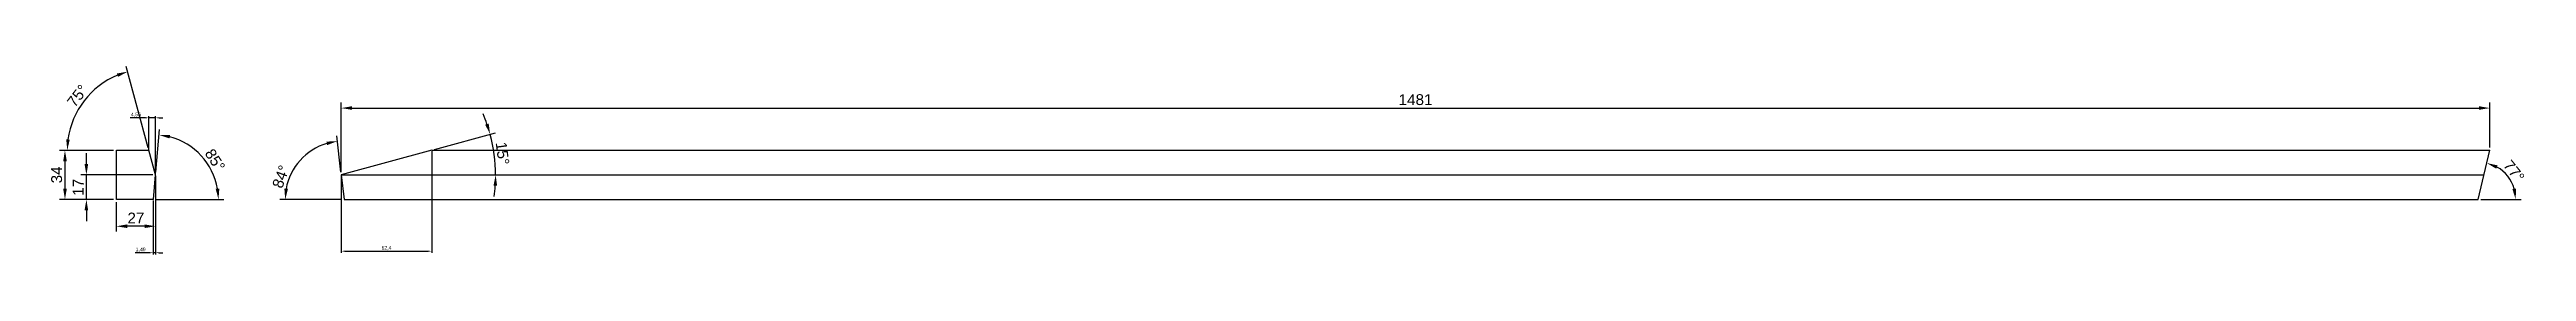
# Model space of a CAD drawing. Header units: millimetres. Extents: x 1207 to 16421, y -1609 to 10563.
# Drawn here: x 12860 to 14567, y 8224 to 8354 of the extents above; entities that cross this region are included whole.
import ezdxf

# ---------------------------------------------------------------- set-up
doc = ezdxf.new("R2010")
doc.units = ezdxf.units.MM
doc.layers.add('simple frame', color=7, linetype='Continuous')
doc.layers.add('simplify body', color=3, linetype='Continuous')
doc.styles.get("Standard").update_dxf_attribs({"font": 'arial.ttf'})
doc.dimstyles.new('ISO-25', dxfattribs={"dimtxt": 2.5, "dimasz": 2.5, "dimexe": 1.25, "dimexo": 0.625, "dimtad": 1, "dimtxsty": 'Standard', "dimcen": 2.5, "dimadec": 0, "dimazin": 0, "dimtfac": 1, "dimtmove": 0, "dimatfit": 3, "dimfxl": 1, "dimarcsym": 0})

msp = doc.modelspace()

# ---------------------------------------------------------------- blocks, each defined once
blk = doc.blocks.new('*D3')
at = {"layer": 'Defpoints', "color": 0}
for p in [(14541.4, 8325.4), (14541.4, 8296.2), (13060.9, 8279.2)]:
    blk.add_point(p, dxfattribs=at)
at = {"layer": 'simple frame', "color": 0, "lineweight": -2}
for p, q in [((13060.9, 8281.1), (13060.9, 8329.2)), ((13068.4, 8325.4), (14533.9, 8325.4)), ((14541.4, 8298.1), (14541.4, 8329.2))]:
    blk.add_line(p, q, dxfattribs=at)
at = {"layer": 'simple frame', "color": 0}
for points in [[(13068.4, 8326.7), (13068.4, 8324.2), (13060.9, 8325.4)], [(14533.9, 8326.7), (14533.9, 8324.2), (14541.4, 8325.4)]]:
    blk.add_solid(points, dxfattribs=at)
at = {"layer": 'simple frame', "color": 0, "insert": (13801.2, 8331.2), "char_height": 7.5, "attachment_point": 5}
blk.add_mtext('1481', dxfattribs=at)
blk = doc.blocks.new('*D4')
at = {"layer": 'Defpoints', "color": 0}
for p in [(12905.9, 8296.2), (12870.5, 8262.2), (12905.9, 8262.2)]:
    blk.add_point(p, dxfattribs=at)
at = {"layer": 'simple frame', "color": 0, "lineweight": -2}
for p, q in [((12904, 8296.2), (12866.8, 8296.2)), ((12870.5, 8288.7), (12870.5, 8269.7)), ((12904, 8262.2), (12866.8, 8262.2))]:
    blk.add_line(p, q, dxfattribs=at)
at = {"layer": 'simple frame', "color": 0}
for points in [[(12869.3, 8288.7), (12871.8, 8288.7), (12870.5, 8296.2)], [(12869.3, 8269.7), (12871.8, 8269.7), (12870.5, 8262.2)]]:
    blk.add_solid(points, dxfattribs=at)
at = {"layer": 'simple frame', "color": 0, "insert": (12864.8, 8279.2), "char_height": 7.5, "attachment_point": 5, "rotation": 90}
blk.add_mtext('34', dxfattribs=at)
blk = doc.blocks.new('*D5')
at = {"layer": 'Defpoints', "color": 0}
for p in [(12932.9, 8279.2), (12905.9, 8262.2), (12905.9, 8243.7)]:
    blk.add_point(p, dxfattribs=at)
at = {"layer": 'simple frame', "color": 0, "lineweight": -2}
for p, q in [((12932.9, 8277.3), (12932.9, 8240)), ((12905.9, 8260.3), (12905.9, 8240)), ((12925.4, 8243.7), (12913.4, 8243.7))]:
    blk.add_line(p, q, dxfattribs=at)
at = {"layer": 'simple frame', "color": 0}
for points in [[(12913.4, 8245), (12913.4, 8242.5), (12905.9, 8243.7)], [(12925.4, 8245), (12925.4, 8242.5), (12932.9, 8243.7)]]:
    blk.add_solid(points, dxfattribs=at)
at = {"layer": 'simple frame', "color": 0, "insert": (12919.4, 8249.4), "char_height": 7.5, "attachment_point": 5}
blk.add_mtext('27', dxfattribs=at)
blk = doc.blocks.new('*D6')
at = {"layer": 'Defpoints', "color": 0}
for p in [(12885.3, 8279.2), (12932.9, 8279.2), (12905.9, 8262.2)]:
    blk.add_point(p, dxfattribs=at)
at = {"layer": 'simple frame', "color": 0, "lineweight": -2}
for p, q in [((12931, 8279.2), (12881.5, 8279.2)), ((12885.3, 8286.7), (12885.3, 8294.2)), ((12885.3, 8262.2), (12885.3, 8279.2)), ((12904, 8262.2), (12881.5, 8262.2)), ((12885.3, 8254.7), (12885.3, 8247.2))]:
    blk.add_line(p, q, dxfattribs=at)
at = {"layer": 'simple frame', "color": 0}
for points in [[(12884, 8286.7), (12886.5, 8286.7), (12885.3, 8279.2)], [(12884, 8254.7), (12886.5, 8254.7), (12885.3, 8262.2)]]:
    blk.add_solid(points, dxfattribs=at)
at = {"layer": 'simple frame', "color": 0, "insert": (12879.6, 8270.7), "char_height": 7.5, "attachment_point": 5, "rotation": 90}
blk.add_mtext('17', dxfattribs=at)
blk = doc.blocks.new('*D7')
at = {"layer": 'Defpoints', "color": 0}
for p in [(12956.1, 8299.7), (12932.9, 8279.2), (12905.9, 8262.2), (12931.4, 8262.2), (12931.4, 8262.2)]:
    blk.add_point(p, dxfattribs=at)
at = {"layer": 'simple frame', "color": 0, "lineweight": -2}
for p, q in [((12933.1, 8281.1), (12935.7, 8310.6)), ((12933.3, 8262.2), (12980, 8262.2))]:
    blk.add_line(p, q, dxfattribs=at)
blk.add_arc((12931.4, 8262.2), 44.8, 9.5976, 75.4024, dxfattribs=at)
at = {"layer": 'simple frame', "color": 0}
for points in [[(12942.5, 8304.4), (12942.9, 8306.8), (12935.3, 8306.9)], [(12976.9, 8269.8), (12974.4, 8269.6), (12976.3, 8262.2)]]:
    blk.add_solid(points, dxfattribs=at)
at = {"layer": 'simple frame', "color": 0, "insert": (12973.9, 8289.5), "char_height": 7.5, "attachment_point": 5, "rotation": 302.7172}
blk.add_mtext('85°', dxfattribs=at)
blk = doc.blocks.new('*D8')
at = {"layer": 'Defpoints', "color": 0}
for p in [(12892.2, 8339.3), (12905.9, 8296.2), (12928.4, 8296.2), (12928.4, 8296.2), (12932.9, 8279.2)]:
    blk.add_point(p, dxfattribs=at)
at = {"layer": 'simple frame', "color": 0, "lineweight": -2}
for p, q in [((12927.9, 8298), (12912.8, 8354.2)), ((12904, 8296.2), (12868.3, 8296.2))]:
    blk.add_line(p, q, dxfattribs=at)
blk.add_arc((12928.4, 8296.2), 56.3, 112.6434, 172.3566, dxfattribs=at)
at = {"layer": 'simple frame', "color": 0}
for points in [[(12906.3, 8349.3), (12907.1, 8347), (12913.8, 8350.6)], [(12873.8, 8303.6), (12871.4, 8303.8), (12872.1, 8296.2)]]:
    blk.add_solid(points, dxfattribs=at)
at = {"layer": 'simple frame', "color": 0, "insert": (12879.2, 8333.9), "char_height": 7.5, "attachment_point": 5, "rotation": 52.5}
blk.add_mtext('75°', dxfattribs=at)
blk = doc.blocks.new('*D14')
at = {"layer": 'Defpoints', "color": 0}
for p in [(13123.3, 8296.2), (13060.9, 8279.2), (13060.9, 8279.2), (13166.9, 8288.6), (14537.5, 8279.2)]:
    blk.add_point(p, dxfattribs=at)
at = {"layer": 'simple frame', "color": 0, "lineweight": -2}
blk.add_line((13125.1, 8296.7), (13167.2, 8308.2), dxfattribs=at)
for start, end in [(19.2805, 23.3213), (0, 15.2396), (351.9183, 355.9591)]:
    blk.add_arc((13060.9, 8279.2), 106.4, start, end, dxfattribs=at)
at = {"layer": 'simple frame', "color": 0}
for points in [[(13162.5, 8314.7), (13160.1, 8314), (13163.5, 8307.2)], [(13165.8, 8271.8), (13168.3, 8271.7), (13167.3, 8279.2)]]:
    blk.add_solid(points, dxfattribs=at)
at = {"layer": 'simple frame', "color": 0, "insert": (13172, 8294.1), "char_height": 7.5, "attachment_point": 5, "rotation": 277.6198}
blk.add_mtext('15°', dxfattribs=at)
blk = doc.blocks.new('*D15')
at = {"layer": 'Defpoints', "color": 0}
for p in [(13040, 8295.7), (13060.9, 8279.2), (13062.8, 8262.2), (13062.8, 8262.2), (14533.5, 8262.2)]:
    blk.add_point(p, dxfattribs=at)
at = {"layer": 'simple frame', "color": 0, "lineweight": -2}
for p, q in [((13060.7, 8281.1), (13057.9, 8306.3)), ((13061, 8262.2), (13018.5, 8262.2))]:
    blk.add_line(p, q, dxfattribs=at)
blk.add_arc((13062.8, 8262.2), 40.6, 107.0757, 169.3972, dxfattribs=at)
at = {"layer": 'simple frame', "color": 0}
for points in [[(13050.7, 8302.2), (13051.2, 8299.8), (13058.3, 8302.6)], [(13024.2, 8269.6), (13021.7, 8269.8), (13022.3, 8262.2)]]:
    blk.add_solid(points, dxfattribs=at)
at = {"layer": 'simple frame', "color": 0, "insert": (13019.3, 8278), "char_height": 7.5, "attachment_point": 5, "rotation": 70.1154}
blk.add_mtext('84°', dxfattribs=at)
blk = doc.blocks.new('*D16')
at = {"layer": 'Defpoints', "color": 0}
for p in [(14541.4, 8296.2), (13062.8, 8262.2), (14533.5, 8262.2), (14533.5, 8262.2), (14556.8, 8273.4)]:
    blk.add_point(p, dxfattribs=at)
at = {"layer": 'simple frame', "color": 0, "lineweight": -2}
blk.add_line((14535.3, 8262.2), (14563.1, 8262.2), dxfattribs=at)
blk.add_arc((14533.5, 8262.2), 25.9, 16.6751, 60.1372, dxfattribs=at)
at = {"layer": 'simple frame', "color": 0}
for points in [[(14545.9, 8283.5), (14546.8, 8285.8), (14539.4, 8287.4)], [(14559.5, 8269.8), (14557, 8269.5), (14559.3, 8262.2)]]:
    blk.add_solid(points, dxfattribs=at)
at = {"layer": 'simple frame', "color": 0, "insert": (14558.1, 8281.8), "char_height": 7.5, "attachment_point": 5, "rotation": 308.4061}
blk.add_mtext('77°', dxfattribs=at)
blk = doc.blocks.new('*D17')
at = {"layer": 'Defpoints', "color": 0}
for p in [(13123.3, 8296.2), (13060.9, 8279.2), (13123.3, 8226.5)]:
    blk.add_point(p, dxfattribs=at)
at = {"layer": 'simplify body', "color": 0, "lineweight": -2}
for p, q in [((13123.3, 8295.6), (13123.3, 8225.3)), ((13060.9, 8278.6), (13060.9, 8225.3)), ((13063.4, 8226.5), (13120.8, 8226.5))]:
    blk.add_line(p, q, dxfattribs=at)
at = {"layer": 'simplify body', "color": 0}
for points in [[(13063.4, 8226.9), (13063.4, 8226.1), (13060.9, 8226.5)], [(13120.8, 8226.9), (13120.8, 8226.1), (13123.3, 8226.5)]]:
    blk.add_solid(points, dxfattribs=at)
at = {"layer": 'simplify body', "color": 0, "insert": (13092.1, 8228.6), "char_height": 2.5, "attachment_point": 5}
blk.add_mtext('62,4', dxfattribs=at)
blk = doc.blocks.new('*D18')
at = {"layer": 'Defpoints', "color": 0}
for p in [(12932.9, 8279.2), (12931.4, 8262.2), (12931.4, 8225.4)]:
    blk.add_point(p, dxfattribs=at)
at = {"layer": 'simplify body', "color": 0, "lineweight": -2}
for p, q in [((12932.9, 8278.6), (12932.9, 8224.2)), ((12931.4, 8261.6), (12931.4, 8224.2)), ((12928.9, 8225.4), (12918.9, 8225.4)), ((12932.9, 8225.4), (12931.4, 8225.4)), ((12935.4, 8225.4), (12937.9, 8225.4))]:
    blk.add_line(p, q, dxfattribs=at)
at = {"layer": 'simplify body', "color": 0}
for points in [[(12928.9, 8225.8), (12928.9, 8225), (12931.4, 8225.4)], [(12935.4, 8225.8), (12935.4, 8225), (12932.9, 8225.4)]]:
    blk.add_solid(points, dxfattribs=at)
at = {"layer": 'simplify body', "color": 0, "insert": (12922.7, 8227.5), "char_height": 2.5, "attachment_point": 5}
blk.add_mtext('1,49', dxfattribs=at)
blk = doc.blocks.new('*D19')
at = {"layer": 'Defpoints', "color": 0}
for p in [(12928.4, 8318.7), (12928.4, 8296.2), (12932.9, 8279.2)]:
    blk.add_point(p, dxfattribs=at)
at = {"layer": 'simplify body', "color": 0, "lineweight": -2}
for p, q in [((12925.9, 8318.7), (12915.5, 8318.7)), ((12928.4, 8296.8), (12928.4, 8319.9)), ((12932.9, 8318.7), (12928.4, 8318.7)), ((12932.9, 8279.8), (12932.9, 8319.9)), ((12935.4, 8318.7), (12937.9, 8318.7))]:
    blk.add_line(p, q, dxfattribs=at)
at = {"layer": 'simplify body', "color": 0}
for points in [[(12925.9, 8319.1), (12925.9, 8318.2), (12928.4, 8318.7)], [(12935.4, 8319.1), (12935.4, 8318.2), (12932.9, 8318.7)]]:
    blk.add_solid(points, dxfattribs=at)
at = {"layer": 'simplify body', "color": 0, "insert": (12919.4, 8320.8), "char_height": 2.5, "attachment_point": 5}
blk.add_mtext('4,56', dxfattribs=at)

# ---------------------------------------------------------------- dimensions: what is measured, and where the dimension line sits
at = {"layer": 'simple frame', "color": 1}
for base, line1, line2, picture, middle in [((12892.196, 8339.322), ((12905.916, 8296.223), (12928.361, 8296.223)), ((12932.916, 8279.223), (12928.361, 8296.223)), '*D8', (12879.212, 8333.937)), ((13166.868, 8288.641), ((13123.321, 8296.223), (13060.921, 8279.223)), ((13060.921, 8279.223), (14537.455, 8279.223)), '*D14', (13172.001, 8294.083)), ((14556.794, 8273.399), ((13062.85, 8262.223), (14533.472, 8262.223)), ((14533.472, 8262.223), (14541.439, 8296.223)), '*D16', (14558.145, 8281.783))]:
    dim = msp.add_angular_dim_2l(base=base, line1=line1, line2=line2, dimstyle='ISO-25', override={"dimscale": 3, "dimdec": 0}, dxfattribs=at)
    dim.commit()
    dim.dimension.update_dxf_attribs({"geometry": picture, "text_midpoint": middle})
dim = msp.add_linear_dim(base=(14541.439, 8325.447), p1=(13060.921, 8279.223), p2=(14541.439, 8296.223), dimstyle='ISO-25', override={"dimscale": 3, "dimdec": 0}, dxfattribs=at)
dim.commit()
dim.dimension.update_dxf_attribs({"geometry": '*D3', "text_midpoint": (13801.18, 8331.152)})
dim = msp.add_linear_dim(base=(12870.515, 8262.223), p1=(12905.916, 8296.223), p2=(12905.916, 8262.223), angle=90, dimstyle='ISO-25', override={"dimscale": 3, "dimdec": 0}, dxfattribs=at)
dim.commit()
dim.dimension.update_dxf_attribs({"geometry": '*D4', "text_midpoint": (12864.809, 8279.223)})
for base, line1, line2, picture, middle in [((12956.061, 8299.674), ((12931.429, 8262.223), (12932.916, 8279.223)), ((12931.429, 8262.223), (12905.916, 8262.223)), '*D7', (12969.143, 8286.451)), ((13039.969, 8295.746), ((13060.921, 8279.223), (13062.85, 8262.223)), ((13062.85, 8262.223), (14533.472, 8262.223)), '*D15', (13024.683, 8276.028))]:
    dim = msp.add_angular_dim_2l(base=base, line1=line1, line2=line2, dimstyle='ISO-25', override={"dimscale": 3, "dimdec": 0}, dxfattribs=at)
    dim.commit()
    dim.dimension.update_dxf_attribs({"geometry": picture, "text_midpoint": middle, "dimtype": 162})
dim = msp.add_linear_dim(base=(12885.278, 8279.223), p1=(12905.916, 8262.223), p2=(12932.916, 8279.223), angle=90, dimstyle='ISO-25', override={"dimscale": 3, "dimdec": 0}, dxfattribs=at)
dim.commit()
dim.dimension.update_dxf_attribs({"geometry": '*D6', "text_midpoint": (12885.278, 8270.723), "dimtype": 160})
dim = msp.add_linear_dim(base=(12905.916, 8243.729), p1=(12932.916, 8279.223), p2=(12905.916, 8262.223), dimstyle='ISO-25', override={"dimscale": 3, "dimdec": 0}, dxfattribs=at)
dim.commit()
dim.dimension.update_dxf_attribs({"geometry": '*D5', "text_midpoint": (12919.416, 8243.729), "dimtype": 160})
at = {"layer": 'simplify body'}
for base, p1, p2, picture, middle in [((12928.3609, 8318.6576), (12932.916, 8279.223), (12928.3609, 8296.223), '*D19', (12919.4395, 8320.785)), ((13123.321, 8226.522), (13060.921, 8279.223), (13123.321, 8296.223), '*D17', (13092.121, 8228.649)), ((12931.429, 8225.412), (12932.916, 8279.223), (12931.429, 8262.223), '*D18', (12922.672, 8227.539))]:
    dim = msp.add_linear_dim(base=base, p1=p1, p2=p2, dimstyle='ISO-25', dxfattribs=at)
    dim.commit()
    dim.dimension.update_dxf_attribs({"geometry": picture, "text_midpoint": middle})

# ---------------------------------------------------------------- linework, layer by layer
at = {"layer": 'simple frame'}
for p, q in [((12932.916, 8279.223), (12928.361, 8296.223)), ((13123.321, 8296.223), (13060.921, 8279.223)), ((13123.321, 8296.223), (14541.439, 8296.223)), ((14533.472, 8262.223), (14541.439, 8296.223)), ((12931.429, 8262.223), (12932.916, 8279.223)), ((13060.921, 8279.223), (13062.85, 8262.223)), ((13060.921, 8279.223), (14537.455, 8279.223)), ((13062.85, 8262.223), (14533.472, 8262.223))]:
    msp.add_line(p, q, dxfattribs=at)
msp.add_lwpolyline([(12931.429, 8262.223), (12905.916, 8262.223), (12905.916, 8296.223), (12928.361, 8296.223)], dxfattribs=at)

msp.set_redraw_order([(e.dxf.handle, doc.entitydb.next_handle()) for e in msp.query("TEXT MTEXT ATTDEF DIMENSION ARC_DIMENSION")])  # texts and dimensions are drawn at this point

doc.saveas('drawing.dxf')
